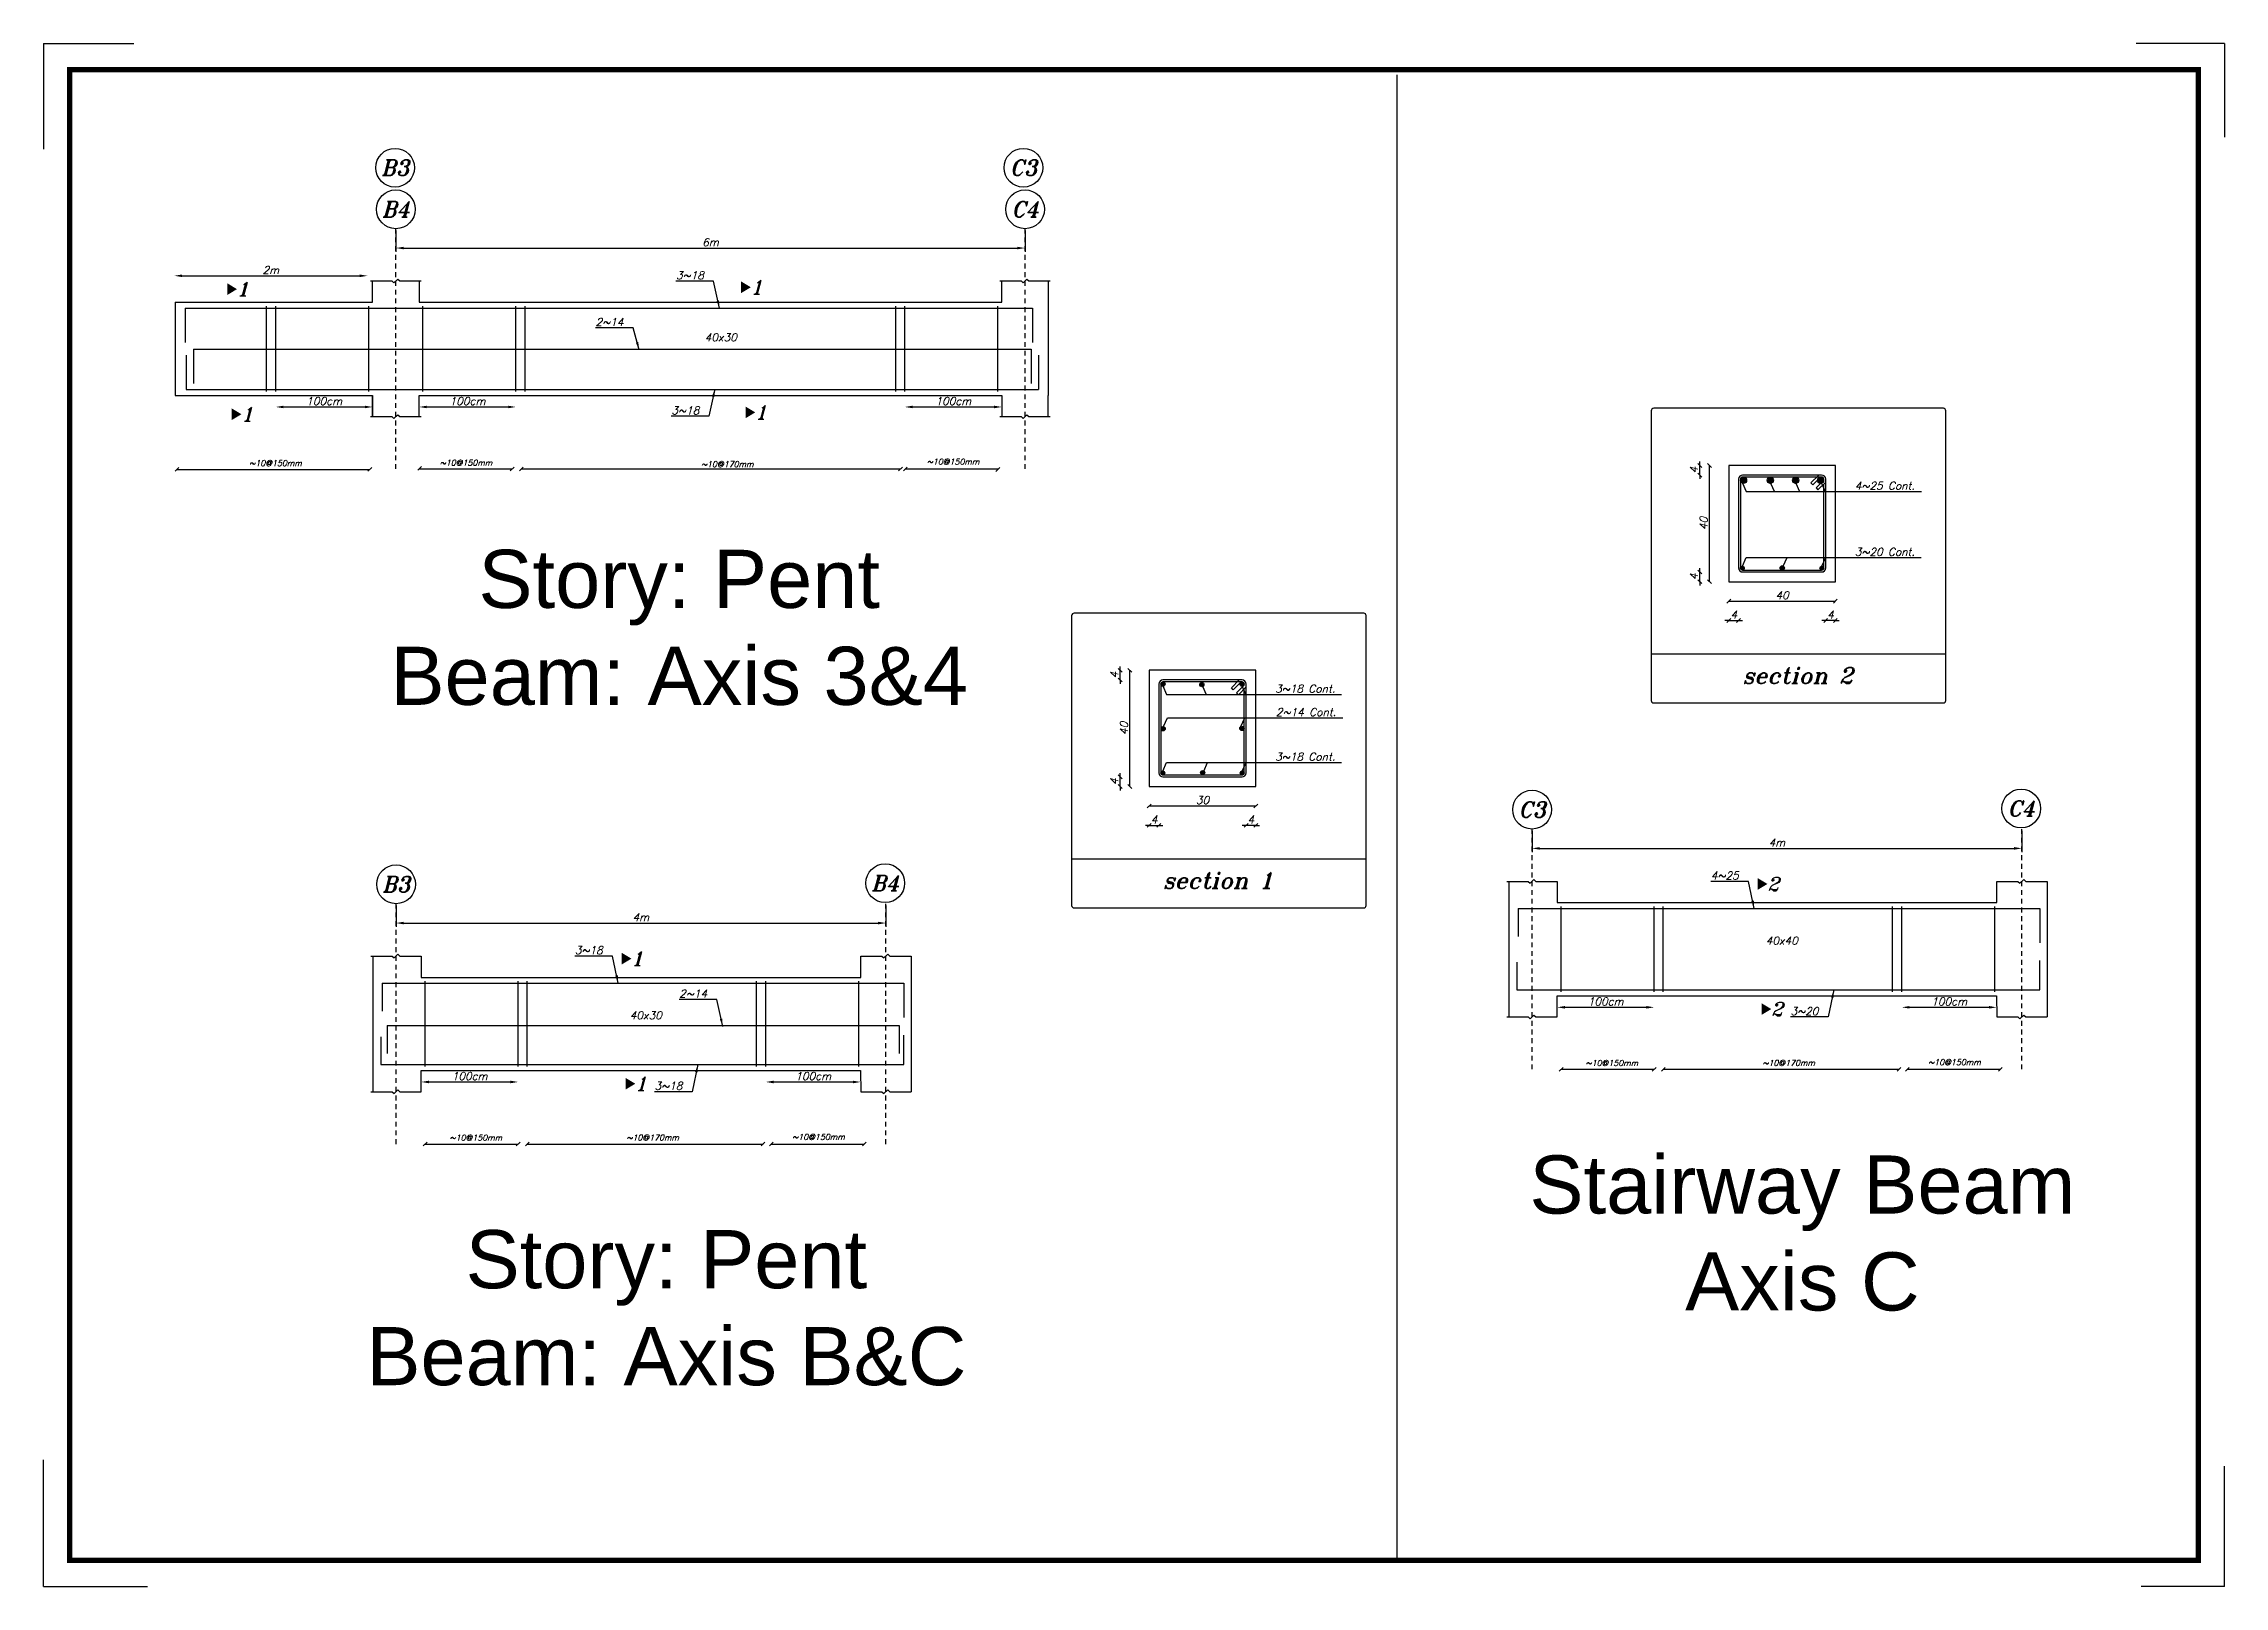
# Model space of a CAD drawing. Header units: inches. Extents: x -1152 to 1352, y 183 to 608.
# Drawn here: x 722.2 to 778.5, y 283.4 to 323.2 of the extents above; entities that cross this region are included whole.
import ezdxf
from ezdxf.enums import TextEntityAlignment as Align

# ---------------------------------------------------------------- set-up
doc = ezdxf.new("R2010")
doc.units = ezdxf.units.IN
doc.header["$MEASUREMENT"] = 0
doc.linetypes.add('HIDDEN2', pattern=[0.1875, 0.125, -0.0625])
doc.layers.add('Layer4', color=252, linetype='Continuous', lineweight=25)
doc.layers.add('SAZE_DRAWINGS', color=7, linetype='Continuous')
doc.styles.add('SAZE_STYLE', font='romancp.shx', dxfattribs={"oblique": 15})
doc.styles.add('SAZE_STYLE1', font='romant.shx', dxfattribs={"oblique": 15})
doc.styles.get("Standard").update_dxf_attribs({"font": 'arial.ttf'})
doc.dimstyles.new('SAZE_DIM_STYLE', dxfattribs={"dimtxt": 0.2, "dimasz": 0.2, "dimexe": 0.1, "dimexo": 0.05, "dimgap": 0.05, "dimtad": 0, "dimzin": 0, "dimdsep": 46, "dimtxsty": 'SAZE_STYLE', "dimcen": 0.09, "dimclrd": 2, "dimclre": 2, "dimclrt": 3, "dimadec": 0, "dimazin": 0, "dimtfac": 1, "dimtdec": 4, "dimtix": 1, "dimtmove": 1, "dimatfit": 3, "dimfxl": 1, "dimtolj": 1, "dimtzin": 0, "dimarcsym": 0})

msp = doc.modelspace()

# ---------------------------------------------------------------- texts
at = {"color": 6, "char_height": 1.5, "attachment_point": 1}
for s, insert in [('\\pxqc;Story: Pent\\PBeam: Axis 3&4', (710.105, 310.16474)), ('\\pxqc;Stairway Beam\\PAxis C', (739.09426, 294.53937)), ('\\pxqc;Story: Pent\\PBeam: Axis B&C', (709.7737, 292.61265))]:
    msp.add_mtext_dynamic_manual_height_columns(s, width=57.0507531, gutter_width=36.72032, heights=[0], dxfattribs=dict(at, insert=insert))
at = {"layer": 'SAZE_DRAWINGS', "color": 3, "style": 'SAZE_STYLE1', "oblique": 15}
for s, p in [('B3', (731.29771, 320.02246)), ('C3', (747.51444, 320.02246)), ('B4', (731.31719, 318.94995)), ('C4', (747.55719, 318.94995)), ('C3', (760.64289, 303.46123)), ('C4', (773.26779, 303.49078)), ('B3', (731.32233, 301.53451)), ('B4', (743.94723, 301.56406))]:
    msp.add_text(s, height=0.4, dxfattribs=at).set_placement(p, align=Align.MIDDLE_CENTER)
at = {"layer": 'SAZE_DRAWINGS', "color": 2, "style": 'SAZE_STYLE1', "oblique": 15}
for s, p in [('1', (727.21735, 316.8901)), ('1', (740.47915, 316.93782)), ('1', (727.3321, 313.66275)), ('1', (740.59391, 313.71046)), ('2', (766.71843, 301.54349)), ('1', (737.39787, 299.61677)), ('2', (766.8168, 298.31613)), ('1', (737.49624, 296.38942))]:
    msp.add_text(s, height=0.35, dxfattribs=at).set_placement(p, align=Align.MIDDLE_LEFT)
for s, height, p in [('40x30', 0.2, (739.70332, 315.64484)), ('section 2', 0.411787, (767.49896, 306.9182)), ('section 1', 0.411787, (752.53914, 301.63218)), ('40x40', 0.2, (767.08845, 300.08083)), ('40x30', 0.2, (737.76789, 298.15411))]:
    msp.add_text(s, height=height, dxfattribs=at).set_placement(p, align=Align.MIDDLE_CENTER)
at = {"layer": 'SAZE_DRAWINGS', "color": 3, "style": 'SAZE_STYLE', "oblique": 15}
for s, p in [('~10@150mm', (728.21361, 312.32618)), ('~10@150mm', (733.12864, 312.33558)), ('~10@170mm', (739.87268, 312.29995)), ('~10@150mm', (745.70016, 312.36368)), ('~10@150mm', (762.70449, 296.8501)), ('~10@170mm', (767.26724, 296.85119)), ('~10@150mm', (771.54664, 296.86919)), ('~10@150mm', (733.38393, 294.92339)), ('~10@170mm', (737.94668, 294.92447)), ('~10@150mm', (742.22608, 294.94247))]:
    msp.add_text(s, height=0.15, dxfattribs=at).set_placement(p, align=Align.CENTER)
at = {"layer": 'SAZE_DRAWINGS', "color": 3, "char_height": 0.2, "style": 'SAZE_STYLE'}
for s, insert, attachment_point in [('\\A1;3~18', (739.26855, 317.14708), 9), ('\\A1;2~14', (737.1943, 315.94081), 9), ('\\A1;3~18', (739.14892, 313.65934), 9), ('\\A1;4~25 Cont.', (768.97211, 311.71746), 7), ('\\A1;3~20 Cont.', (768.97211, 310.01222), 7), ('\\A1;3~18 Cont.', (754.0123, 306.4812), 7), ('\\A1;2~14 Cont.', (754.03322, 305.87684), 7), ('\\A1;3~18 Cont.', (754.0123, 304.7262), 7), ('\\A1;4~25', (765.97759, 301.66124), 9), ('\\A1;3~18', (736.65703, 299.73452), 9), ('\\A1;2~14', (739.35283, 298.61583), 9), ('\\A1;3~20', (768.03431, 298.16124), 9), ('\\A1;3~18', (738.71375, 296.23452), 9)]:
    msp.add_mtext(s, dxfattribs=dict(at, insert=insert, attachment_point=attachment_point))

# ---------------------------------------------------------------- blocks, each defined once
blk = doc.blocks.new('*D360')
at = {"layer": 'DEFPOINTS', "color": 0, "transparency": 16777216}
for p in [(731.317, 318.45), (747.557, 318.45), (747.557, 317.95)]:
    blk.add_point(p, dxfattribs=at)
at = {"layer": 'SAZE_DRAWINGS', "color": 2, "lineweight": -2, "transparency": 16777216}
for p, q in [((731.317, 318.4), (731.317, 317.85)), ((747.557, 318.4), (747.557, 317.85)), ((731.517, 317.95), (747.357, 317.95))]:
    blk.add_line(p, q, dxfattribs=at)
at = {"layer": 'SAZE_DRAWINGS', "color": 2, "transparency": 16777216}
for points in [[(731.517, 317.983), (731.517, 317.917), (731.317, 317.95)], [(747.357, 317.983), (747.357, 317.917), (747.557, 317.95)]]:
    blk.add_solid(points, dxfattribs=at)
at = {"layer": 'SAZE_DRAWINGS', "color": 3, "transparency": 16777216, "insert": (739.437, 318.1), "char_height": 0.2, "attachment_point": 5, "style": 'SAZE_STYLE'}
blk.add_mtext('\\A1;6m', dxfattribs=at)
blk = doc.blocks.new('*D361')
at = {"layer": 'DEFPOINTS', "color": 0, "transparency": 16777216}
for p in [(731.917, 313.85), (734.417, 313.85), (734.417, 313.85)]:
    blk.add_point(p, dxfattribs=at)
at = {"layer": 'SAZE_DRAWINGS', "color": 2, "lineweight": -2, "transparency": 16777216}
blk.add_line((732.117, 313.85), (734.217, 313.85), dxfattribs=at)
at = {"layer": 'SAZE_DRAWINGS', "color": 2, "transparency": 16777216}
for points in [[(732.117, 313.883), (732.117, 313.817), (731.917, 313.85)], [(734.217, 313.883), (734.217, 313.817), (734.417, 313.85)]]:
    blk.add_solid(points, dxfattribs=at)
at = {"layer": 'SAZE_DRAWINGS', "color": 3, "transparency": 16777216, "insert": (733.167, 314), "char_height": 0.2, "attachment_point": 5, "style": 'SAZE_STYLE'}
blk.add_mtext('\\A1;100cm', dxfattribs=at)
blk = doc.blocks.new('*D362')
at = {"layer": 'DEFPOINTS', "color": 0, "transparency": 16777216}
for p in [(744.457, 313.85), (746.957, 313.85), (746.957, 313.85)]:
    blk.add_point(p, dxfattribs=at)
at = {"layer": 'SAZE_DRAWINGS', "color": 2, "lineweight": -2, "transparency": 16777216}
blk.add_line((744.657, 313.85), (746.757, 313.85), dxfattribs=at)
at = {"layer": 'SAZE_DRAWINGS', "color": 2, "transparency": 16777216}
for points in [[(744.657, 313.883), (744.657, 313.817), (744.457, 313.85)], [(746.757, 313.883), (746.757, 313.817), (746.957, 313.85)]]:
    blk.add_solid(points, dxfattribs=at)
at = {"layer": 'SAZE_DRAWINGS', "color": 3, "transparency": 16777216, "insert": (745.707, 314), "char_height": 0.2, "attachment_point": 5, "style": 'SAZE_STYLE'}
blk.add_mtext('\\A1;100cm', dxfattribs=at)
blk = doc.blocks.new('*D363')
at = {"layer": 'DEFPOINTS', "color": 0, "transparency": 16777216}
for p in [(728.217, 313.85), (730.717, 313.85), (730.717, 313.85)]:
    blk.add_point(p, dxfattribs=at)
at = {"layer": 'SAZE_DRAWINGS', "color": 2, "lineweight": -2, "transparency": 16777216}
blk.add_line((728.417, 313.85), (730.517, 313.85), dxfattribs=at)
at = {"layer": 'SAZE_DRAWINGS', "color": 2, "transparency": 16777216}
for points in [[(728.417, 313.883), (728.417, 313.817), (728.217, 313.85)], [(730.517, 313.883), (730.517, 313.817), (730.717, 313.85)]]:
    blk.add_solid(points, dxfattribs=at)
at = {"layer": 'SAZE_DRAWINGS', "color": 3, "transparency": 16777216, "insert": (729.467, 314), "char_height": 0.2, "attachment_point": 5, "style": 'SAZE_STYLE'}
blk.add_mtext('\\A1;100cm', dxfattribs=at)
blk = doc.blocks.new('SAZE-CIR-COL')
at = {"layer": 'SAZE_DRAWINGS'}
h = blk.add_hatch(color=0, dxfattribs=at)
h.dxf.hatch_style = 1
h.paths.add_polyline_path([(0.5, 0, 1), (-0.5, 0, 1)])
at = {"layer": 'SAZE_DRAWINGS', "color": 0}
blk.add_circle((0, 0), 0.5, dxfattribs=at)
blk = doc.blocks.new('_Oblique')
at = {"color": 0, "linetype": 'ByBlock', "lineweight": -2}
blk.add_line((-0.5, -0.5), (0.5, 0.5), dxfattribs=at)
blk = doc.blocks.new('*D354')
at = {"layer": 'DEFPOINTS', "color": 0, "transparency": 16777216}
for p in [(750.762, 303.056), (751.012, 303.056), (751.012, 303.056)]:
    blk.add_point(p, dxfattribs=at)
at = {"layer": 'SAZE_DRAWINGS', "color": 2, "lineweight": -2, "transparency": 16777216}
for p, q in [((750.762, 303.056), (750.662, 303.056)), ((750.762, 303.056), (751.012, 303.056)), ((751.012, 303.056), (751.112, 303.056))]:
    blk.add_line(p, q, dxfattribs=at)
at = {"layer": 'SAZE_DRAWINGS', "color": 2, "lineweight": -2, "transparency": 16777216, "xscale": 0.1, "yscale": 0.1, "zscale": 0.1}
blk.add_blockref('_Oblique', (750.762, 303.056), dxfattribs=at)
at = {"layer": 'SAZE_DRAWINGS', "color": 2, "lineweight": -2, "transparency": 16777216, "xscale": 0.1, "yscale": 0.1, "zscale": 0.1, "rotation": 180}
blk.add_blockref('_Oblique', (751.012, 303.056), dxfattribs=at)
at = {"layer": 'SAZE_DRAWINGS', "color": 3, "transparency": 16777216, "insert": (750.887, 303.206), "char_height": 0.2, "attachment_point": 5, "style": 'SAZE_STYLE'}
blk.add_mtext('\\A1;4', dxfattribs=at)
blk = doc.blocks.new('*D355')
at = {"layer": 'DEFPOINTS', "color": 0, "transparency": 16777216}
for p in [(750.762, 303.556), (753.512, 303.556), (753.512, 303.556)]:
    blk.add_point(p, dxfattribs=at)
at = {"layer": 'SAZE_DRAWINGS', "color": 2, "lineweight": -2, "transparency": 16777216}
blk.add_line((750.762, 303.556), (753.512, 303.556), dxfattribs=at)
at = {"layer": 'SAZE_DRAWINGS', "color": 2, "lineweight": -2, "transparency": 16777216, "xscale": 0.1, "yscale": 0.1, "zscale": 0.1, "rotation": 180}
blk.add_blockref('_Oblique', (750.762, 303.556), dxfattribs=at)
at = {"layer": 'SAZE_DRAWINGS', "color": 2, "lineweight": -2, "transparency": 16777216, "xscale": 0.1, "yscale": 0.1, "zscale": 0.1}
blk.add_blockref('_Oblique', (753.512, 303.556), dxfattribs=at)
at = {"layer": 'SAZE_DRAWINGS', "color": 3, "transparency": 16777216, "insert": (752.137, 303.706), "char_height": 0.2, "attachment_point": 5, "style": 'SAZE_STYLE'}
blk.add_mtext('\\A1;30', dxfattribs=at)
blk = doc.blocks.new('*D356')
at = {"layer": 'DEFPOINTS', "color": 0, "transparency": 16777216}
for p in [(753.262, 303.056), (753.262, 303.056), (753.512, 303.056)]:
    blk.add_point(p, dxfattribs=at)
at = {"layer": 'SAZE_DRAWINGS', "color": 2, "lineweight": -2, "transparency": 16777216}
for p, q in [((753.262, 303.056), (753.162, 303.056)), ((753.512, 303.056), (753.262, 303.056)), ((753.512, 303.056), (753.612, 303.056))]:
    blk.add_line(p, q, dxfattribs=at)
at = {"layer": 'SAZE_DRAWINGS', "color": 2, "lineweight": -2, "transparency": 16777216, "xscale": 0.1, "yscale": 0.1, "zscale": 0.1}
blk.add_blockref('_Oblique', (753.262, 303.056), dxfattribs=at)
at = {"layer": 'SAZE_DRAWINGS', "color": 2, "lineweight": -2, "transparency": 16777216, "xscale": 0.1, "yscale": 0.1, "zscale": 0.1, "rotation": 180}
blk.add_blockref('_Oblique', (753.512, 303.056), dxfattribs=at)
at = {"layer": 'SAZE_DRAWINGS', "color": 3, "transparency": 16777216, "insert": (753.387, 303.206), "char_height": 0.2, "attachment_point": 5, "style": 'SAZE_STYLE'}
blk.add_mtext('\\A1;4', dxfattribs=at)
blk = doc.blocks.new('*D357')
at = {"layer": 'DEFPOINTS', "color": 0, "transparency": 16777216}
for p in [(750.012, 304.306), (750.012, 304.306), (750.012, 304.056)]:
    blk.add_point(p, dxfattribs=at)
at = {"layer": 'SAZE_DRAWINGS', "color": 2, "lineweight": -2, "transparency": 16777216}
for p, q in [((750.012, 304.306), (750.012, 304.406)), ((750.012, 304.056), (750.012, 304.306)), ((750.012, 304.056), (750.012, 303.956))]:
    blk.add_line(p, q, dxfattribs=at)
at = {"layer": 'SAZE_DRAWINGS', "color": 2, "lineweight": -2, "transparency": 16777216, "xscale": 0.1, "yscale": 0.1, "zscale": 0.1}
for p, rotation in [((750.012, 304.306), 270), ((750.012, 304.056), 90)]:
    blk.add_blockref('_Oblique', p, dxfattribs=dict(at, rotation=rotation))
at = {"layer": 'SAZE_DRAWINGS', "color": 3, "transparency": 16777216, "insert": (749.862, 304.181), "char_height": 0.2, "attachment_point": 5, "rotation": 90, "style": 'SAZE_STYLE'}
blk.add_mtext('\\A1;4', dxfattribs=at)
blk = doc.blocks.new('*D358')
at = {"layer": 'DEFPOINTS', "color": 0, "transparency": 16777216}
for p in [(750.262, 307.056), (750.262, 307.056), (750.262, 304.056)]:
    blk.add_point(p, dxfattribs=at)
at = {"layer": 'SAZE_DRAWINGS', "color": 2, "lineweight": -2, "transparency": 16777216}
blk.add_line((750.262, 304.056), (750.262, 307.056), dxfattribs=at)
at = {"layer": 'SAZE_DRAWINGS', "color": 2, "lineweight": -2, "transparency": 16777216, "xscale": 0.1, "yscale": 0.1, "zscale": 0.1}
for p, rotation in [((750.262, 307.056), 90), ((750.262, 304.056), 270)]:
    blk.add_blockref('_Oblique', p, dxfattribs=dict(at, rotation=rotation))
at = {"layer": 'SAZE_DRAWINGS', "color": 3, "transparency": 16777216, "insert": (750.112, 305.556), "char_height": 0.2, "attachment_point": 5, "rotation": 90, "style": 'SAZE_STYLE'}
blk.add_mtext('\\A1;40', dxfattribs=at)
blk = doc.blocks.new('*D359')
at = {"layer": 'DEFPOINTS', "color": 0, "transparency": 16777216}
for p in [(750.012, 307.056), (750.012, 307.056), (750.012, 306.806)]:
    blk.add_point(p, dxfattribs=at)
at = {"layer": 'SAZE_DRAWINGS', "color": 2, "lineweight": -2, "transparency": 16777216}
for p, q in [((750.012, 307.056), (750.012, 307.156)), ((750.012, 306.806), (750.012, 307.056)), ((750.012, 306.806), (750.012, 306.706))]:
    blk.add_line(p, q, dxfattribs=at)
at = {"layer": 'SAZE_DRAWINGS', "color": 2, "lineweight": -2, "transparency": 16777216, "xscale": 0.1, "yscale": 0.1, "zscale": 0.1}
for p, rotation in [((750.012, 307.056), 270), ((750.012, 306.806), 90)]:
    blk.add_blockref('_Oblique', p, dxfattribs=dict(at, rotation=rotation))
at = {"layer": 'SAZE_DRAWINGS', "color": 3, "transparency": 16777216, "insert": (749.862, 306.931), "char_height": 0.2, "attachment_point": 5, "rotation": 90, "style": 'SAZE_STYLE'}
blk.add_mtext('\\A1;4', dxfattribs=at)
blk = doc.blocks.new('*D364')
at = {"layer": 'DEFPOINTS', "color": 0, "transparency": 16777216}
for p in [(725.601, 317.234), (730.586, 317.234), (730.586, 317.234)]:
    blk.add_point(p, dxfattribs=at)
at = {"layer": 'SAZE_DRAWINGS', "color": 2, "lineweight": -2, "transparency": 16777216}
blk.add_line((725.801, 317.234), (730.386, 317.234), dxfattribs=at)
at = {"layer": 'SAZE_DRAWINGS', "color": 2, "transparency": 16777216}
for points in [[(725.801, 317.268), (725.801, 317.201), (725.601, 317.234)], [(730.386, 317.268), (730.386, 317.201), (730.586, 317.234)]]:
    blk.add_solid(points, dxfattribs=at)
at = {"layer": 'SAZE_DRAWINGS', "color": 3, "transparency": 16777216, "insert": (728.094, 317.384), "char_height": 0.2, "attachment_point": 5, "style": 'SAZE_STYLE'}
blk.add_mtext('\\A1;2m', dxfattribs=at)
blk = doc.blocks.new('*D366')
at = {"layer": 'DEFPOINTS', "color": 0, "transparency": 16777216}
for p in [(731.322, 301.035), (743.965, 301.035), (743.965, 300.535)]:
    blk.add_point(p, dxfattribs=at)
at = {"layer": 'SAZE_DRAWINGS', "color": 2, "lineweight": -2, "transparency": 16777216}
for p, q in [((731.322, 300.985), (731.322, 300.435)), ((743.965, 300.985), (743.965, 300.435)), ((731.522, 300.535), (743.765, 300.535))]:
    blk.add_line(p, q, dxfattribs=at)
at = {"layer": 'SAZE_DRAWINGS', "color": 2, "transparency": 16777216}
for points in [[(731.522, 300.568), (731.522, 300.501), (731.322, 300.535)], [(743.765, 300.568), (743.765, 300.501), (743.965, 300.535)]]:
    blk.add_solid(points, dxfattribs=at)
at = {"layer": 'SAZE_DRAWINGS', "color": 3, "transparency": 16777216, "insert": (737.643, 300.685), "char_height": 0.2, "attachment_point": 5, "style": 'SAZE_STYLE'}
blk.add_mtext('\\A1;4m', dxfattribs=at)
blk = doc.blocks.new('*D367')
at = {"layer": 'DEFPOINTS', "color": 0, "transparency": 16777216}
for p in [(731.972, 296.435), (734.472, 296.435), (734.472, 296.435)]:
    blk.add_point(p, dxfattribs=at)
at = {"layer": 'SAZE_DRAWINGS', "color": 2, "lineweight": -2, "transparency": 16777216}
blk.add_line((732.172, 296.435), (734.272, 296.435), dxfattribs=at)
at = {"layer": 'SAZE_DRAWINGS', "color": 2, "transparency": 16777216}
for points in [[(732.172, 296.468), (732.172, 296.401), (731.972, 296.435)], [(734.272, 296.468), (734.272, 296.401), (734.472, 296.435)]]:
    blk.add_solid(points, dxfattribs=at)
at = {"layer": 'SAZE_DRAWINGS', "color": 3, "transparency": 16777216, "insert": (733.222, 296.585), "char_height": 0.2, "attachment_point": 5, "style": 'SAZE_STYLE'}
blk.add_mtext('\\A1;100cm', dxfattribs=at)
blk = doc.blocks.new('*D368')
at = {"layer": 'DEFPOINTS', "color": 0, "transparency": 16777216}
for p in [(740.865, 296.435), (743.314, 296.435), (743.314, 296.435)]:
    blk.add_point(p, dxfattribs=at)
at = {"layer": 'SAZE_DRAWINGS', "color": 2, "lineweight": -2, "transparency": 16777216}
blk.add_line((741.065, 296.435), (743.114, 296.435), dxfattribs=at)
at = {"layer": 'SAZE_DRAWINGS', "color": 2, "transparency": 16777216}
for points in [[(741.065, 296.468), (741.065, 296.401), (740.865, 296.435)], [(743.114, 296.468), (743.114, 296.401), (743.314, 296.435)]]:
    blk.add_solid(points, dxfattribs=at)
at = {"layer": 'SAZE_DRAWINGS', "color": 3, "transparency": 16777216, "insert": (742.09, 296.585), "char_height": 0.2, "attachment_point": 5, "style": 'SAZE_STYLE'}
blk.add_mtext('\\A1;100cm', dxfattribs=at)
blk = doc.blocks.new('*D369')
at = {"layer": 'DEFPOINTS', "color": 0, "transparency": 16777216}
for p in [(760.643, 302.961), (773.285, 302.961), (773.285, 302.461)]:
    blk.add_point(p, dxfattribs=at)
at = {"layer": 'SAZE_DRAWINGS', "color": 2, "lineweight": -2, "transparency": 16777216}
for p, q in [((760.643, 302.911), (760.643, 302.361)), ((773.285, 302.911), (773.285, 302.361)), ((760.843, 302.461), (773.085, 302.461))]:
    blk.add_line(p, q, dxfattribs=at)
at = {"layer": 'SAZE_DRAWINGS', "color": 2, "transparency": 16777216}
for points in [[(760.843, 302.495), (760.843, 302.428), (760.643, 302.461)], [(773.085, 302.495), (773.085, 302.428), (773.285, 302.461)]]:
    blk.add_solid(points, dxfattribs=at)
at = {"layer": 'SAZE_DRAWINGS', "color": 3, "transparency": 16777216, "insert": (766.964, 302.611), "char_height": 0.2, "attachment_point": 5, "style": 'SAZE_STYLE'}
blk.add_mtext('\\A1;4m', dxfattribs=at)
blk = doc.blocks.new('*D370')
at = {"layer": 'DEFPOINTS', "color": 0, "transparency": 16777216}
for p in [(761.293, 298.361), (763.793, 298.361), (763.793, 298.361)]:
    blk.add_point(p, dxfattribs=at)
at = {"layer": 'SAZE_DRAWINGS', "color": 2, "lineweight": -2, "transparency": 16777216}
blk.add_line((761.493, 298.361), (763.593, 298.361), dxfattribs=at)
at = {"layer": 'SAZE_DRAWINGS', "color": 2, "transparency": 16777216}
for points in [[(761.493, 298.395), (761.493, 298.328), (761.293, 298.361)], [(763.593, 298.395), (763.593, 298.328), (763.793, 298.361)]]:
    blk.add_solid(points, dxfattribs=at)
at = {"layer": 'SAZE_DRAWINGS', "color": 3, "transparency": 16777216, "insert": (762.543, 298.511), "char_height": 0.2, "attachment_point": 5, "style": 'SAZE_STYLE'}
blk.add_mtext('\\A1;100cm', dxfattribs=at)
blk = doc.blocks.new('*D371')
at = {"layer": 'DEFPOINTS', "color": 0, "transparency": 16777216}
for p in [(770.185, 298.361), (772.635, 298.361), (772.635, 298.361)]:
    blk.add_point(p, dxfattribs=at)
at = {"layer": 'SAZE_DRAWINGS', "color": 2, "lineweight": -2, "transparency": 16777216}
blk.add_line((770.385, 298.361), (772.435, 298.361), dxfattribs=at)
at = {"layer": 'SAZE_DRAWINGS', "color": 2, "transparency": 16777216}
for points in [[(770.385, 298.395), (770.385, 298.328), (770.185, 298.361)], [(772.435, 298.395), (772.435, 298.328), (772.635, 298.361)]]:
    blk.add_solid(points, dxfattribs=at)
at = {"layer": 'SAZE_DRAWINGS', "color": 3, "transparency": 16777216, "insert": (771.41, 298.511), "char_height": 0.2, "attachment_point": 5, "style": 'SAZE_STYLE'}
blk.add_mtext('\\A1;100cm', dxfattribs=at)
blk = doc.blocks.new('*D372')
at = {"layer": 'DEFPOINTS', "color": 0, "transparency": 16777216}
for p in [(765.722, 308.342), (765.972, 308.342), (765.972, 308.342)]:
    blk.add_point(p, dxfattribs=at)
at = {"layer": 'SAZE_DRAWINGS', "color": 2, "lineweight": -2, "transparency": 16777216}
for p, q in [((765.722, 308.342), (765.622, 308.342)), ((765.722, 308.342), (765.972, 308.342)), ((765.972, 308.342), (766.072, 308.342))]:
    blk.add_line(p, q, dxfattribs=at)
at = {"layer": 'SAZE_DRAWINGS', "color": 2, "lineweight": -2, "transparency": 16777216, "xscale": 0.1, "yscale": 0.1, "zscale": 0.1}
blk.add_blockref('_Oblique', (765.722, 308.342), dxfattribs=at)
at = {"layer": 'SAZE_DRAWINGS', "color": 2, "lineweight": -2, "transparency": 16777216, "xscale": 0.1, "yscale": 0.1, "zscale": 0.1, "rotation": 180}
blk.add_blockref('_Oblique', (765.972, 308.342), dxfattribs=at)
at = {"layer": 'SAZE_DRAWINGS', "color": 3, "transparency": 16777216, "insert": (765.847, 308.492), "char_height": 0.2, "attachment_point": 5, "style": 'SAZE_STYLE'}
blk.add_mtext('\\A1;4', dxfattribs=at)
blk = doc.blocks.new('*D373')
at = {"layer": 'DEFPOINTS', "color": 0, "transparency": 16777216}
for p in [(765.722, 308.842), (768.472, 308.842), (768.472, 308.842)]:
    blk.add_point(p, dxfattribs=at)
at = {"layer": 'SAZE_DRAWINGS', "color": 2, "lineweight": -2, "transparency": 16777216}
blk.add_line((765.722, 308.842), (768.472, 308.842), dxfattribs=at)
at = {"layer": 'SAZE_DRAWINGS', "color": 2, "lineweight": -2, "transparency": 16777216, "xscale": 0.1, "yscale": 0.1, "zscale": 0.1, "rotation": 180}
blk.add_blockref('_Oblique', (765.722, 308.842), dxfattribs=at)
at = {"layer": 'SAZE_DRAWINGS', "color": 2, "lineweight": -2, "transparency": 16777216, "xscale": 0.1, "yscale": 0.1, "zscale": 0.1}
blk.add_blockref('_Oblique', (768.472, 308.842), dxfattribs=at)
at = {"layer": 'SAZE_DRAWINGS', "color": 3, "transparency": 16777216, "insert": (767.097, 308.992), "char_height": 0.2, "attachment_point": 5, "style": 'SAZE_STYLE'}
blk.add_mtext('\\A1;40', dxfattribs=at)
blk = doc.blocks.new('*D374')
at = {"layer": 'DEFPOINTS', "color": 0, "transparency": 16777216}
for p in [(768.222, 308.342), (768.222, 308.342), (768.472, 308.342)]:
    blk.add_point(p, dxfattribs=at)
at = {"layer": 'SAZE_DRAWINGS', "color": 2, "lineweight": -2, "transparency": 16777216}
for p, q in [((768.222, 308.342), (768.122, 308.342)), ((768.472, 308.342), (768.222, 308.342)), ((768.472, 308.342), (768.572, 308.342))]:
    blk.add_line(p, q, dxfattribs=at)
at = {"layer": 'SAZE_DRAWINGS', "color": 2, "lineweight": -2, "transparency": 16777216, "xscale": 0.1, "yscale": 0.1, "zscale": 0.1}
blk.add_blockref('_Oblique', (768.222, 308.342), dxfattribs=at)
at = {"layer": 'SAZE_DRAWINGS', "color": 2, "lineweight": -2, "transparency": 16777216, "xscale": 0.1, "yscale": 0.1, "zscale": 0.1, "rotation": 180}
blk.add_blockref('_Oblique', (768.472, 308.342), dxfattribs=at)
at = {"layer": 'SAZE_DRAWINGS', "color": 3, "transparency": 16777216, "insert": (768.347, 308.492), "char_height": 0.2, "attachment_point": 5, "style": 'SAZE_STYLE'}
blk.add_mtext('\\A1;4', dxfattribs=at)
blk = doc.blocks.new('*D375')
at = {"layer": 'DEFPOINTS', "color": 0, "transparency": 16777216}
for p in [(764.972, 309.592), (764.972, 309.592), (764.972, 309.342)]:
    blk.add_point(p, dxfattribs=at)
at = {"layer": 'SAZE_DRAWINGS', "color": 2, "lineweight": -2, "transparency": 16777216}
for p, q in [((764.972, 309.592), (764.972, 309.692)), ((764.972, 309.342), (764.972, 309.592)), ((764.972, 309.342), (764.972, 309.242))]:
    blk.add_line(p, q, dxfattribs=at)
at = {"layer": 'SAZE_DRAWINGS', "color": 2, "lineweight": -2, "transparency": 16777216, "xscale": 0.1, "yscale": 0.1, "zscale": 0.1}
for p, rotation in [((764.972, 309.592), 270), ((764.972, 309.342), 90)]:
    blk.add_blockref('_Oblique', p, dxfattribs=dict(at, rotation=rotation))
at = {"layer": 'SAZE_DRAWINGS', "color": 3, "transparency": 16777216, "insert": (764.822, 309.467), "char_height": 0.2, "attachment_point": 5, "rotation": 90, "style": 'SAZE_STYLE'}
blk.add_mtext('\\A1;4', dxfattribs=at)
blk = doc.blocks.new('*D376')
at = {"layer": 'DEFPOINTS', "color": 0, "transparency": 16777216}
for p in [(765.222, 312.342), (765.222, 312.342), (765.222, 309.342)]:
    blk.add_point(p, dxfattribs=at)
at = {"layer": 'SAZE_DRAWINGS', "color": 2, "lineweight": -2, "transparency": 16777216}
blk.add_line((765.222, 309.342), (765.222, 312.342), dxfattribs=at)
at = {"layer": 'SAZE_DRAWINGS', "color": 2, "lineweight": -2, "transparency": 16777216, "xscale": 0.1, "yscale": 0.1, "zscale": 0.1}
for p, rotation in [((765.222, 312.342), 90), ((765.222, 309.342), 270)]:
    blk.add_blockref('_Oblique', p, dxfattribs=dict(at, rotation=rotation))
at = {"layer": 'SAZE_DRAWINGS', "color": 3, "transparency": 16777216, "insert": (765.072, 310.842), "char_height": 0.2, "attachment_point": 5, "rotation": 90, "style": 'SAZE_STYLE'}
blk.add_mtext('\\A1;40', dxfattribs=at)
blk = doc.blocks.new('*D377')
at = {"layer": 'DEFPOINTS', "color": 0, "transparency": 16777216}
for p in [(764.972, 312.342), (764.972, 312.342), (764.972, 312.092)]:
    blk.add_point(p, dxfattribs=at)
at = {"layer": 'SAZE_DRAWINGS', "color": 2, "lineweight": -2, "transparency": 16777216}
for p, q in [((764.972, 312.342), (764.972, 312.442)), ((764.972, 312.092), (764.972, 312.342)), ((764.972, 312.092), (764.972, 311.992))]:
    blk.add_line(p, q, dxfattribs=at)
at = {"layer": 'SAZE_DRAWINGS', "color": 2, "lineweight": -2, "transparency": 16777216, "xscale": 0.1, "yscale": 0.1, "zscale": 0.1}
for p, rotation in [((764.972, 312.342), 270), ((764.972, 312.092), 90)]:
    blk.add_blockref('_Oblique', p, dxfattribs=dict(at, rotation=rotation))
at = {"layer": 'SAZE_DRAWINGS', "color": 3, "transparency": 16777216, "insert": (764.822, 312.217), "char_height": 0.2, "attachment_point": 5, "rotation": 90, "style": 'SAZE_STYLE'}
blk.add_mtext('\\A1;4', dxfattribs=at)
blk = doc.blocks.new('5050new')
h = blk.add_hatch(color=256)
h.dxf.hatch_style = 1
h.paths.add_polyline_path([(6309.307, 1826.545), (6308.807, 1826.545), (6308.807, 1826.045), (6309.307, 1826.045)])
for p, q in [((6309.057, 1826.545), (6309.057, 1826.863)), ((6308.807, 1826.295), (6308.489, 1826.295)), ((6309.057, 1826.045), (6309.057, 1825.727)), ((6309.307, 1826.295), (6309.625, 1826.295))]:
    blk.add_line(p, q)
blk.add_lwpolyline([(6308.807, 1826.545), (6309.307, 1826.545), (6309.307, 1826.045), (6308.807, 1826.045)], close=True)
blk = doc.blocks.new('axha')
at = {"xscale": 0.04818339340090472, "yscale": 0.9389606098873475, "zscale": 0.04818339340090472, "rotation": 90}
blk.add_blockref('5050new', (6418.607, 1847.788), dxfattribs=at)
at = {"xscale": 0.03937007874015748, "yscale": 0.03937007874015748, "zscale": 0.03937007874015748}
for p in [(6403.505, 1851.052), (6403.012, 1849.847), (6418.919, 1847.414)]:
    blk.add_blockref('5050new', p, dxfattribs=at)
for p in [(102.376, 27.576), (107.877, 27.576), (113.877, 27.576), (119.377, 27.576), (102.375, 22.576), (107.876, 22.576), (113.876, 22.576), (119.377, 22.576), (102.375, 17.576), (107.875, 17.576), (113.875, 17.576), (119.377, 17.576), (102.375, 13.576), (107.875, 13.576), (113.875, 13.576), (119.377, 13.576)]:
    blk.add_blockref('5050new', p)

# ---------------------------------------------------------------- dimensions: what is measured, and where the dimension line sits
at = {"layer": 'SAZE_DRAWINGS', "color": 2}
for base, p1, p2, text, override, picture, middle in [((747.55719, 317.94995), (731.31719, 318.44995), (747.55719, 318.44995), '6m', {"dimtxt": 0.2, "dimasz": 0.2, "dimgap": 0.05, "dimtad": 1, "dimdec": 1, "dimlfac": 50, "dimrnd": 1, "dimzin": 8, "dimclrd": 2, "dimclre": 2, "dimclrt": 3}, '*D360', (739.43719, 318.09995)), ((730.58647, 317.23418), (725.60098, 317.23418), (730.58647, 317.23418), '2m', {"dimtxt": 0.2, "dimasz": 0.2, "dimgap": 0.05, "dimtad": 1, "dimdec": 1, "dimlfac": 50, "dimrnd": 1, "dimzin": 8, "dimse1": 1, "dimse2": 1, "dimclrd": 2, "dimclre": 2, "dimclrt": 3}, '*D364', (728.09373, 317.38418)), ((730.71719, 313.84995), (728.21719, 313.84995), (730.71719, 313.84995), '100cm', {"dimtxt": 0.2, "dimasz": 0.2, "dimgap": 0.05, "dimtad": 1, "dimdec": 1, "dimlfac": 50, "dimrnd": 1, "dimzin": 8, "dimse1": 1, "dimse2": 1, "dimclrd": 2, "dimclre": 2, "dimclrt": 3}, '*D363', (729.46719, 313.99995)), ((734.41719, 313.84995), (731.91719, 313.84995), (734.41719, 313.84995), '100cm', {"dimtxt": 0.2, "dimasz": 0.2, "dimgap": 0.05, "dimtad": 1, "dimdec": 1, "dimlfac": 50, "dimrnd": 1, "dimzin": 8, "dimse1": 1, "dimse2": 1, "dimclrd": 2, "dimclre": 2, "dimclrt": 3}, '*D361', (733.16719, 313.99995)), ((746.95719, 313.84995), (744.45719, 313.84995), (746.95719, 313.84995), '100cm', {"dimtxt": 0.2, "dimasz": 0.2, "dimgap": 0.05, "dimtad": 1, "dimdec": 1, "dimlfac": 50, "dimrnd": 1, "dimzin": 8, "dimse1": 1, "dimse2": 1, "dimclrd": 2, "dimclre": 2, "dimclrt": 3}, '*D362', (745.70719, 313.99995)), ((768.47211, 308.84222), (765.72211, 308.84222), (768.47211, 308.84222), '40', {"dimtxt": 0.2, "dimasz": 0.1, "dimgap": 0.05, "dimtad": 1, "dimdec": 1, "dimlfac": 20, "dimrnd": 0.5, "dimzin": 8, "dimblk": 'Oblique', "dimse1": 1, "dimse2": 1, "dimclrd": 2, "dimclre": 2, "dimclrt": 3}, '*D373', (767.09711, 308.99222)), ((765.97211, 308.34222), (765.72211, 308.34222), (765.97211, 308.34222), '4', {"dimtxt": 0.2, "dimasz": 0.1, "dimgap": 0.05, "dimtad": 1, "dimdec": 1, "dimlfac": 20, "dimrnd": 5, "dimzin": 8, "dimblk": 'Oblique', "dimse1": 1, "dimse2": 1, "dimclrd": 2, "dimclre": 2, "dimclrt": 3}, '*D372', (765.84711, 308.49222)), ((768.22211, 308.34222), (768.47211, 308.34222), (768.22211, 308.34222), '4', {"dimtxt": 0.2, "dimasz": 0.1, "dimgap": 0.05, "dimtad": 1, "dimdec": 1, "dimlfac": 20, "dimrnd": 5, "dimzin": 8, "dimblk": 'Oblique', "dimse1": 1, "dimse2": 1, "dimclrd": 2, "dimclre": 2, "dimclrt": 3}, '*D374', (768.34711, 308.49222)), ((753.5123, 303.5562), (750.7623, 303.5562), (753.5123, 303.5562), '30', {"dimtxt": 0.2, "dimasz": 0.1, "dimgap": 0.05, "dimtad": 1, "dimdec": 1, "dimlfac": 20, "dimrnd": 0.5, "dimzin": 8, "dimblk": 'Oblique', "dimse1": 1, "dimse2": 1, "dimclrd": 2, "dimclre": 2, "dimclrt": 3}, '*D355', (752.1373, 303.7062)), ((751.0123, 303.0562), (750.7623, 303.0562), (751.0123, 303.0562), '4', {"dimtxt": 0.2, "dimasz": 0.1, "dimgap": 0.05, "dimtad": 1, "dimdec": 1, "dimlfac": 20, "dimrnd": 5, "dimzin": 8, "dimblk": 'Oblique', "dimse1": 1, "dimse2": 1, "dimclrd": 2, "dimclre": 2, "dimclrt": 3}, '*D354', (750.8873, 303.2062)), ((753.2623, 303.0562), (753.5123, 303.0562), (753.2623, 303.0562), '4', {"dimtxt": 0.2, "dimasz": 0.1, "dimgap": 0.05, "dimtad": 1, "dimdec": 1, "dimlfac": 20, "dimrnd": 5, "dimzin": 8, "dimblk": 'Oblique', "dimse1": 1, "dimse2": 1, "dimclrd": 2, "dimclre": 2, "dimclrt": 3}, '*D356', (753.3873, 303.2062)), ((773.28516, 302.46123), (760.64289, 302.96123), (773.28516, 302.96123), '4m', {"dimtxt": 0.2, "dimasz": 0.2, "dimgap": 0.05, "dimtad": 1, "dimdec": 1, "dimlfac": 50, "dimrnd": 1, "dimzin": 8, "dimclrd": 2, "dimclre": 2, "dimclrt": 3}, '*D369', (766.96403, 302.61123)), ((743.9646, 300.53451), (731.32233, 301.03451), (743.9646, 301.03451), '4m', {"dimtxt": 0.2, "dimasz": 0.2, "dimgap": 0.05, "dimtad": 1, "dimdec": 1, "dimlfac": 50, "dimrnd": 1, "dimzin": 8, "dimclrd": 2, "dimclre": 2, "dimclrt": 3}, '*D366', (737.64347, 300.68451)), ((763.79289, 298.36123), (761.29289, 298.36123), (763.79289, 298.36123), '100cm', {"dimtxt": 0.2, "dimasz": 0.2, "dimgap": 0.05, "dimtad": 1, "dimdec": 1, "dimlfac": 50, "dimrnd": 1, "dimzin": 8, "dimse1": 1, "dimse2": 1, "dimclrd": 2, "dimclre": 2, "dimclrt": 3}, '*D370', (762.54289, 298.51123)), ((772.63496, 298.36123), (770.18516, 298.36123), (772.63496, 298.36123), '100cm', {"dimtxt": 0.2, "dimasz": 0.2, "dimgap": 0.05, "dimtad": 1, "dimdec": 1, "dimlfac": 50, "dimrnd": 1, "dimzin": 8, "dimse1": 1, "dimse2": 1, "dimclrd": 2, "dimclre": 2, "dimclrt": 3}, '*D371', (771.41006, 298.51123)), ((734.47233, 296.43451), (731.97233, 296.43451), (734.47233, 296.43451), '100cm', {"dimtxt": 0.2, "dimasz": 0.2, "dimgap": 0.05, "dimtad": 1, "dimdec": 1, "dimlfac": 50, "dimrnd": 1, "dimzin": 8, "dimse1": 1, "dimse2": 1, "dimclrd": 2, "dimclre": 2, "dimclrt": 3}, '*D367', (733.22233, 296.58451)), ((743.3144, 296.43451), (740.8646, 296.43451), (743.3144, 296.43451), '100cm', {"dimtxt": 0.2, "dimasz": 0.2, "dimgap": 0.05, "dimtad": 1, "dimdec": 1, "dimlfac": 50, "dimrnd": 1, "dimzin": 8, "dimse1": 1, "dimse2": 1, "dimclrd": 2, "dimclre": 2, "dimclrt": 3}, '*D368', (742.0895, 296.58451))]:
    dim = msp.add_linear_dim(base=base, p1=p1, p2=p2, text=text, dimstyle='SAZE_DIM_STYLE', override=override, dxfattribs=at)
    dim.commit()
    dim.dimension.update_dxf_attribs({"geometry": picture, "text_midpoint": middle})
for base, p1, p2, text, override, picture, middle in [((764.97211, 312.34222), (764.97211, 312.09222), (764.97211, 312.34222), '4', {"dimtxt": 0.2, "dimasz": 0.1, "dimgap": 0.05, "dimtad": 1, "dimdec": 1, "dimlfac": 20, "dimrnd": 5, "dimzin": 8, "dimblk": 'Oblique', "dimse1": 1, "dimse2": 1, "dimclrd": 2, "dimclre": 2, "dimclrt": 3}, '*D377', (764.82211, 312.21722)), ((765.22211, 312.34222), (765.22211, 309.34222), (765.22211, 312.34222), '40', {"dimtxt": 0.2, "dimasz": 0.1, "dimgap": 0.05, "dimtad": 1, "dimdec": 1, "dimlfac": 20, "dimrnd": 0.5, "dimzin": 8, "dimblk": 'Oblique', "dimse1": 1, "dimse2": 1, "dimclrd": 2, "dimclre": 2, "dimclrt": 3}, '*D376', (765.07211, 310.84222)), ((764.97211, 309.59222), (764.97211, 309.34222), (764.97211, 309.59222), '4', {"dimtxt": 0.2, "dimasz": 0.1, "dimgap": 0.05, "dimtad": 1, "dimdec": 1, "dimlfac": 20, "dimrnd": 5, "dimzin": 8, "dimblk": 'Oblique', "dimse1": 1, "dimse2": 1, "dimclrd": 2, "dimclre": 2, "dimclrt": 3}, '*D375', (764.82211, 309.46722)), ((750.0123, 307.0562), (750.0123, 306.8062), (750.0123, 307.0562), '4', {"dimtxt": 0.2, "dimasz": 0.1, "dimgap": 0.05, "dimtad": 1, "dimdec": 1, "dimlfac": 20, "dimrnd": 5, "dimzin": 8, "dimblk": 'Oblique', "dimse1": 1, "dimse2": 1, "dimclrd": 2, "dimclre": 2, "dimclrt": 3}, '*D359', (749.8623, 306.9312)), ((750.2623, 307.0562), (750.2623, 304.0562), (750.2623, 307.0562), '40', {"dimtxt": 0.2, "dimasz": 0.1, "dimgap": 0.05, "dimtad": 1, "dimdec": 1, "dimlfac": 20, "dimrnd": 0.5, "dimzin": 8, "dimblk": 'Oblique', "dimse1": 1, "dimse2": 1, "dimclrd": 2, "dimclre": 2, "dimclrt": 3}, '*D358', (750.1123, 305.5562)), ((750.0123, 304.3062), (750.0123, 304.0562), (750.0123, 304.3062), '4', {"dimtxt": 0.2, "dimasz": 0.1, "dimgap": 0.05, "dimtad": 1, "dimdec": 1, "dimlfac": 20, "dimrnd": 5, "dimzin": 8, "dimblk": 'Oblique', "dimse1": 1, "dimse2": 1, "dimclrd": 2, "dimclre": 2, "dimclrt": 3}, '*D357', (749.8623, 304.1812))]:
    dim = msp.add_linear_dim(base=base, p1=p1, p2=p2, angle=90, text=text, dimstyle='SAZE_DIM_STYLE', override=override, dxfattribs=at)
    dim.commit()
    dim.dimension.update_dxf_attribs({"geometry": picture, "text_midpoint": middle})

# ---------------------------------------------------------------- linework, layer by layer
msp.add_line((757.15213, 322.42238), (757.15213, 284.1021))
at = {"color": 6}
for p, q in [((725.8779, 316.39995), (725.8779, 315.51552)), ((747.7465, 316.39995), (747.7465, 315.51552)), ((726.09661, 315.33733), (726.09661, 314.45289)), ((747.71933, 315.33733), (747.71933, 314.45289)), ((725.90612, 315.18439), (725.90612, 314.29995)), ((747.9018, 315.18439), (747.9018, 314.29995)), ((760.28638, 300.90905), (760.28638, 300.19102)), ((773.74526, 300.91123), (773.74526, 300.02679)), ((760.2471, 299.52926), (760.2471, 298.81123)), ((773.7502, 298.81123), (773.7502, 299.56809)), ((730.96582, 298.98233), (730.96582, 298.2643)), ((744.4247, 298.98451), (744.4247, 298.10008)), ((731.09033, 297.88939), (731.09033, 297.17136)), ((744.30402, 297.88939), (744.30402, 297.17136)), ((730.92654, 297.60254), (730.92654, 296.88451)), ((744.42964, 296.88451), (744.42964, 297.64137))]:
    msp.add_line(p, q, dxfattribs=at)
at = {"color": 3}
for p, q in [((773.93516, 301.61123), (773.93516, 298.11123)), ((744.6146, 299.68451), (744.6146, 296.18451))]:
    msp.add_line(p, q, dxfattribs=at)
at = {"layer": 'Layer4'}
for p, q in [((722.22607, 323.224), (722.22607, 320.50326)), ((722.22607, 323.224), (724.55876, 323.224)), ((778.51244, 323.224), (776.23685, 323.224)), ((778.51244, 323.224), (778.51244, 320.81347)), ((722.22607, 283.4215), (722.22607, 286.68833)), ((778.51244, 283.4215), (778.51244, 286.52266)), ((778.51244, 283.4215), (778.51244, 284.76166)), ((722.22607, 283.4215), (724.90642, 283.4215)), ((778.51244, 283.4215), (776.36165, 283.4215))]:
    msp.add_line(p, q, dxfattribs=at)
at = {"layer": 'Layer4', "const_width": 0.13402}
msp.add_lwpolyline([(722.89615, 322.55393), (777.84236, 322.55393), (777.84236, 284.09158), (722.89615, 284.09158)], close=True, dxfattribs=at)
at = {"layer": 'SAZE_DRAWINGS', "color": 8}
for p, q in [((763.71968, 307.48022), (771.32191, 307.48022)), ((748.75986, 302.1942), (756.36209, 302.1942))]:
    msp.add_line(p, q, dxfattribs=at)
at = {"layer": 'SAZE_DRAWINGS', "color": 2, "linetype": 'HIDDEN2'}
for points in [[(731.31719, 312.24995), (731.31719, 318.44995)], [(747.55719, 312.24995), (747.55719, 318.44995)], [(760.64289, 296.76123), (760.64289, 302.96123)], [(773.28516, 296.76123), (773.28516, 302.96123)], [(731.32233, 294.83451), (731.32233, 301.03451)], [(743.9646, 294.83451), (743.9646, 301.03451)]]:
    msp.add_lwpolyline(points, dxfattribs=at)
at = {"layer": 'SAZE_DRAWINGS', "color": 3, "linetype": 'Continuous'}
for points in [[(725.6216, 316.54995), (730.71719, 316.54995), (730.71719, 317.09995)], [(730.71719, 316.54995), (730.71719, 317.09995)], [(731.91719, 317.09995), (731.91719, 316.54995), (746.95719, 316.54995), (746.95719, 317.09995)], [(748.15719, 317.09995), (748.15719, 314.14995)], [(725.6216, 316.54995), (725.6216, 314.14995)], [(725.6216, 314.14995), (730.71719, 314.14995), (730.71719, 313.59995)], [(730.71719, 313.59995), (730.71719, 314.14995)], [(731.91719, 313.59995), (731.91719, 314.14995), (746.95719, 314.14995), (746.95719, 313.59995)], [(748.15719, 313.59995), (748.15719, 314.14995)], [(760.04289, 301.61123), (760.04289, 298.11123)], [(761.29289, 301.61123), (761.29289, 301.06123), (772.64141, 301.06123), (772.63516, 301.61123)], [(730.72233, 299.68451), (730.72233, 296.18451)], [(731.97233, 299.68451), (731.97233, 299.13451), (743.32085, 299.13451), (743.3146, 299.68451)], [(761.29289, 298.11123), (761.29289, 298.66123), (772.63474, 298.66123), (772.63516, 298.11123)], [(731.97233, 296.18451), (731.97233, 296.73451), (743.31418, 296.73451), (743.3146, 296.18451)]]:
    msp.add_lwpolyline(points, dxfattribs=at)
at = {"layer": 'SAZE_DRAWINGS', "color": 4}
for points, format in [([(726.96735, 316.8901, 0.3, 0, 0), (727.21735, 316.8901, 0, 0, 0)], "xyseb"), ([(740.22915, 316.93782, 0.3, 0, 0), (740.47915, 316.93782, 0, 0, 0)], "xyseb"), ([(727.0821, 313.66275, 0.3, 0, 0), (727.3321, 313.66275, 0, 0, 0)], "xyseb"), ([(740.34391, 313.71046, 0.3, 0, 0), (740.59391, 313.71046, 0, 0, 0)], "xyseb"), ([(768.17211, 311.96222), (768.17211, 311.98722, 0.41421356), (768.11711, 312.04222), (766.07711, 312.04222, 0.41421356), (766.02211, 311.98722), (766.02211, 309.69722, 0.41421356), (766.07711, 309.64222), (768.11711, 309.64222, 0.41421356), (768.17211, 309.69722), (768.17211, 311.86222)], "xyb"), ([(753.2123, 306.6762), (753.2123, 306.7012, 0.41421356), (753.1573, 306.7562), (751.1173, 306.7562, 0.41421356), (751.0623, 306.7012), (751.0623, 304.4112, 0.41421356), (751.1173, 304.3562), (753.1573, 304.3562, 0.41421356), (753.2123, 304.4112), (753.2123, 306.5762)], "xyb"), ([(766.46843, 301.54349, 0.3, 0, 0), (766.71843, 301.54349, 0, 0, 0)], "xyseb"), ([(737.14787, 299.61677, 0.3, 0, 0), (737.39787, 299.61677, 0, 0, 0)], "xyseb"), ([(766.5668, 298.31613, 0.3, 0, 0), (766.8168, 298.31613, 0, 0, 0)], "xyseb"), ([(737.24624, 296.38942, 0.3, 0, 0), (737.49624, 296.38942, 0, 0, 0)], "xyseb")]:
    msp.add_lwpolyline(points, format=format, dxfattribs=at)
at = {"layer": 'SAZE_DRAWINGS', "color": 8}
for points in [[(730.66719, 317.09995), (731.21719, 317.09995), (731.26719, 317.04995), (731.36719, 317.14995), (731.41719, 317.09995), (731.96719, 317.09995)], [(746.90719, 317.09995), (747.45719, 317.09995), (747.50719, 317.04995), (747.60719, 317.14995), (747.65719, 317.09995), (748.20719, 317.09995)], [(730.66719, 313.59995), (731.21719, 313.59995), (731.26719, 313.54995), (731.36719, 313.64995), (731.41719, 313.59995), (731.96719, 313.59995)], [(746.90719, 313.59995), (747.45719, 313.59995), (747.50719, 313.54995), (747.60719, 313.64995), (747.65719, 313.59995), (748.20719, 313.59995)], [(759.99289, 301.61123), (760.54289, 301.61123), (760.59289, 301.56123), (760.69289, 301.66123), (760.74289, 301.61123), (761.29289, 301.61123)], [(772.63516, 301.61123), (773.18516, 301.61123), (773.23516, 301.56123), (773.33516, 301.66123), (773.38516, 301.61123), (773.93516, 301.61123)], [(730.67233, 299.68451), (731.22233, 299.68451), (731.27233, 299.63451), (731.37233, 299.73451), (731.42233, 299.68451), (731.97233, 299.68451)], [(743.3146, 299.68451), (743.8646, 299.68451), (743.9146, 299.63451), (744.0146, 299.73451), (744.0646, 299.68451), (744.6146, 299.68451)], [(759.99289, 298.11123), (760.54289, 298.11123), (760.59289, 298.06123), (760.69289, 298.16123), (760.74289, 298.11123), (761.29289, 298.11123)], [(772.63516, 298.11123), (773.18516, 298.11123), (773.23516, 298.06123), (773.33516, 298.16123), (773.38516, 298.11123), (773.93516, 298.11123)], [(730.67233, 296.18451), (731.22233, 296.18451), (731.27233, 296.13451), (731.37233, 296.23451), (731.42233, 296.18451), (731.97233, 296.18451)], [(743.3146, 296.18451), (743.8646, 296.18451), (743.9146, 296.13451), (744.0146, 296.23451), (744.0646, 296.18451), (744.6146, 296.18451)]]:
    msp.add_lwpolyline(points, dxfattribs=at)
at = {"layer": 'SAZE_DRAWINGS', "color": 6, "linetype": 'Continuous'}
for points in [[(725.8779, 316.39995), (747.7465, 316.39995)], [(726.09661, 315.33733), (747.71933, 315.33733)], [(725.90612, 314.29995), (747.9018, 314.29995)], [(760.28646, 300.91123), (773.74526, 300.91123)], [(730.9659, 298.98451), (744.4247, 298.98451)], [(760.2471, 298.81123), (773.7502, 298.81123)], [(731.09033, 297.88939), (744.30402, 297.88939)], [(730.92654, 296.88451), (744.42964, 296.88451)]]:
    msp.add_lwpolyline(points, dxfattribs=at)
at = {"layer": 'SAZE_DRAWINGS', "color": 4, "linetype": 'Continuous'}
for points in [[(727.97919, 314.24995), (727.97919, 316.44995)], [(728.21719, 314.24995), (728.21719, 316.44995)], [(730.61719, 314.24995), (730.61719, 316.44995)], [(732.01719, 314.24995), (732.01719, 316.44995)], [(734.41719, 314.24995), (734.41719, 316.44995)], [(734.65519, 314.24995), (734.65519, 316.44995)], [(744.21919, 314.24995), (744.21919, 316.44995)], [(744.45719, 314.24995), (744.45719, 316.44995)], [(746.85719, 314.24995), (746.85719, 316.44995)], [(761.39289, 298.76123), (761.39289, 300.96123)], [(763.79289, 298.76123), (763.79289, 300.96123)], [(764.03089, 298.76123), (764.03089, 300.96123)], [(769.94716, 298.76123), (769.94716, 300.96123)], [(770.18516, 298.76123), (770.18516, 300.96123)], [(772.58516, 298.76123), (772.58516, 300.96123)], [(732.07233, 296.83451), (732.07233, 299.03451)], [(734.47233, 296.83451), (734.47233, 299.03451)], [(734.71033, 296.83451), (734.71033, 299.03451)], [(740.6266, 296.83451), (740.6266, 299.03451)], [(740.8646, 296.83451), (740.8646, 299.03451)], [(743.2646, 296.83451), (743.2646, 299.03451)]]:
    msp.add_lwpolyline(points, dxfattribs=at)
at = {"layer": 'SAZE_DRAWINGS', "color": 8}
for points in [[(763.78303, 306.21273), (771.25856, 306.21273, 0.41421356), (771.32191, 306.27608), (771.32191, 313.75161, 0.41421356), (771.25856, 313.81496), (763.78303, 313.81496, 0.41421356), (763.71968, 313.75161), (763.71968, 306.27608, 0.41421356)], [(748.82321, 300.92671), (756.29874, 300.92671, 0.41421356), (756.36209, 300.99006), (756.36209, 308.46559, 0.41421356), (756.29874, 308.52894), (748.82321, 308.52894, 0.41421356), (748.75986, 308.46559), (748.75986, 300.99006, 0.41421356)]]:
    msp.add_lwpolyline(points, format="xyb", close=True, dxfattribs=at)
at = {"layer": 'SAZE_DRAWINGS', "color": 1}
for points in [[(725.6177, 312.19056), (725.7177, 312.29056)], [(725.6677, 312.24056), (730.64823, 312.24056)], [(730.59823, 312.19056), (730.69823, 312.29056)], [(731.882, 312.21569), (731.982, 312.31569)], [(731.91956, 312.24995), (734.31956, 312.24995)], [(734.26956, 312.19995), (734.36956, 312.29995)], [(734.50756, 312.19995), (734.60756, 312.29995)], [(734.55756, 312.24995), (744.34327, 312.24995)], [(744.29327, 312.19995), (744.39327, 312.29995)], [(744.41812, 312.19995), (744.51812, 312.29995)], [(744.46812, 312.24995), (746.86812, 312.24995)], [(746.80719, 312.18591), (746.90719, 312.28591)], [(761.34289, 296.71123), (761.44289, 296.81123)], [(761.39289, 296.76123), (763.79289, 296.76123)], [(763.74289, 296.71123), (763.84289, 296.81123)], [(763.98089, 296.71123), (764.08089, 296.81123)], [(764.03089, 296.76123), (770.11551, 296.76123)], [(770.06551, 296.71123), (770.16551, 296.81123)], [(770.27864, 296.71123), (770.37864, 296.81123)], [(770.32864, 296.76123), (772.72864, 296.76123)], [(772.67864, 296.71123), (772.77864, 296.81123)], [(732.02233, 294.78451), (732.12233, 294.88451)], [(732.07233, 294.83451), (734.47233, 294.83451)], [(734.42233, 294.78451), (734.52233, 294.88451)], [(734.66033, 294.78451), (734.76033, 294.88451)], [(734.71033, 294.83451), (740.79495, 294.83451)], [(740.74495, 294.78451), (740.84495, 294.88451)], [(740.95808, 294.78451), (741.05808, 294.88451)], [(741.00808, 294.83451), (743.40808, 294.83451)], [(743.35808, 294.78451), (743.45808, 294.88451)]]:
    msp.add_lwpolyline(points, dxfattribs=at)
at = {"layer": 'SAZE_DRAWINGS', "color": 3}
for points in [[(765.72211, 309.34222), (768.47211, 309.34222), (768.47211, 312.34222), (765.72211, 312.34222)], [(750.7623, 304.0562), (753.5123, 304.0562), (753.5123, 307.0562), (750.7623, 307.0562)]]:
    msp.add_lwpolyline(points, close=True, dxfattribs=at)
at = {"layer": 'SAZE_DRAWINGS', "color": 4}
for points in [[(766.07711, 309.59222), (768.11711, 309.59222, 0.41421356), (768.22211, 309.69722), (768.22211, 311.98722, 0.41421356), (768.11711, 312.09222), (766.07711, 312.09222, 0.41421356), (765.97211, 311.98722), (765.97211, 309.69722, 0.41421356)], [(751.1173, 304.3062), (753.1573, 304.3062, 0.41421356), (753.2623, 304.4112), (753.2623, 306.7012, 0.41421356), (753.1573, 306.8062), (751.1173, 306.8062, 0.41421356), (751.0123, 306.7012), (751.0123, 304.4112, 0.41421356)]]:
    msp.add_lwpolyline(points, format="xyb", close=True, dxfattribs=at)
for points in [[(768.09211, 312.04222), (767.89211, 311.84222), (767.84211, 311.89222), (768.04211, 312.09222)], [(768.17211, 311.96222), (767.97211, 311.76222), (768.02211, 311.71222), (768.22211, 311.91222)], [(753.1323, 306.7562), (752.9323, 306.5562), (752.8823, 306.6062), (753.0823, 306.8062)], [(753.2123, 306.6762), (753.0123, 306.4762), (753.0623, 306.4262), (753.2623, 306.6262)]]:
    msp.add_lwpolyline(points, dxfattribs=at)
at = {"layer": 'SAZE_DRAWINGS', "color": 2}
for centre in [(731.29771, 320.02246), (747.51444, 320.02246), (731.31719, 318.94995), (747.55719, 318.94995), (760.64289, 303.46123), (773.26779, 303.49078), (731.32233, 301.53451), (743.94723, 301.56406)]:
    msp.add_ellipse(centre, major_axis=(0.5, 0), ratio=1, dxfattribs=at)

# ---------------------------------------------------------------- block references
for p in [(-5611.85282, -1543.55645), (-5549.82191, -1543.89928)]:
    msp.add_blockref('axha', p)
at = {"layer": 'SAZE_DRAWINGS', "color": 6}
for p, xscale, yscale, zscale in [((766.10141, 311.95722), 0.1584, 0.1584, 0.1584), ((766.79282, 311.95892), 0.1584, 0.1584, 0.1584), ((767.44668, 311.95892), 0.1584, 0.1584, 0.1584), ((768.08859, 311.95551), 0.1584, 0.1584, 0.1584), ((766.07211, 309.69222), 0.1, 0.1, 0.1), ((767.10053, 309.69826), 0.11, 0.11, 0.11), ((768.12211, 309.69222), 0.1, 0.1, 0.1), ((751.1173, 306.7012), 0.11, 0.11, 0.11), ((752.12014, 306.6884), 0.11, 0.11, 0.11), ((753.1573, 306.7012), 0.11, 0.11, 0.11), ((751.12181, 305.54807), 0.11, 0.11, 0.11), ((753.15448, 305.5577), 0.11, 0.11, 0.11), ((751.1123, 304.4062), 0.1, 0.1, 0.1), ((752.14071, 304.41224), 0.11, 0.11, 0.11), ((753.1623, 304.4062), 0.1, 0.1, 0.1)]:
    msp.add_blockref('SAZE-CIR-COL', p, dxfattribs=dict(at, xscale=xscale, yscale=yscale, zscale=zscale))

msp.set_redraw_order([(e.dxf.handle, doc.entitydb.next_handle()) for e in msp.query("TEXT MTEXT ATTDEF DIMENSION ARC_DIMENSION")])  # texts and dimensions are drawn at this point

# ---------------------------------------------------------------- leaders
at = {"layer": 'SAZE_DRAWINGS', "color": 2, "annotation_type": 0, "has_hookline": 1, "hookline_direction": 1}
for points, text_width in [([(739.66855, 316.39708), (739.51855, 317.09708), (739.31855, 317.09708)], 0.72144), ([(737.5943, 315.32506), (737.4443, 315.89081), (737.2443, 315.89081)], 0.72007), ([(739.54892, 314.30934), (739.39892, 313.60934), (739.19892, 313.60934)], 0.72144), ([(766.37759, 300.91124), (766.22759, 301.61124), (766.02759, 301.61124)], 0.72399), ([(737.05703, 298.98452), (736.90703, 299.68452), (736.70703, 299.68452)], 0.72144), ([(739.75283, 297.86583), (739.60283, 298.56583), (739.40283, 298.56583)], 0.72007), ([(768.43431, 298.81124), (768.28431, 298.11124), (768.08431, 298.11124)], 0.71889), ([(739.11375, 296.88452), (738.96375, 296.18452), (738.76375, 296.18452)], 0.72144)]:
    msp.add_leader(points, dimstyle='SAZE_DIM_STYLE', override={"dimasz": 0.2, "dimgap": 0.05, "dimtad": 1, "dimclrd": 2}, dxfattribs=dict(at, text_width=text_width))
at = {"layer": 'SAZE_DRAWINGS', "annotation_type": 0, "has_hookline": 1, "hookline_direction": 0}
for points, text_width in [([(766.07211, 311.88746), (766.17211, 311.66746), (768.92211, 311.66746)], 1.72057), ([(766.07211, 309.74222), (766.17211, 309.96222), (768.92211, 309.96222)], 1.71615), ([(751.1123, 306.6512), (751.2123, 306.4312), (753.9623, 306.4312)], 1.71615), ([(751.13322, 305.60684), (751.23322, 305.82684), (753.98322, 305.82684)], 1.72636), ([(751.1123, 304.4562), (751.2123, 304.6762), (753.9623, 304.6762)], 1.71615)]:
    msp.add_leader(points, dimstyle='SAZE_DIM_STYLE', override={"dimasz": 0.1, "dimgap": 0.05, "dimtad": 1, "dimdec": 3, "dimse1": 1, "dimse2": 1, "dimclrd": 2}, dxfattribs=dict(at, text_width=text_width))
at = {"layer": 'SAZE_DRAWINGS'}
for points in [[(766.79937, 311.88388), (766.89937, 311.66388)], [(767.44941, 311.88703), (767.54941, 311.66703)], [(768.11211, 311.88746), (768.21211, 311.66746)], [(767.12813, 309.74222), (767.22813, 309.96222)], [(768.12211, 309.74222), (768.22211, 309.96222)], [(752.13483, 306.64763), (752.23483, 306.42763)], [(753.1523, 306.6512), (753.2523, 306.4312)], [(753.12643, 305.60684), (753.22643, 305.82684)], [(752.16831, 304.4562), (752.26831, 304.6762)], [(753.1623, 304.4562), (753.2623, 304.6762)]]:
    msp.add_leader(points, dimstyle='SAZE_DIM_STYLE', override={"dimasz": 0.1, "dimgap": 0.05, "dimtad": 1, "dimdec": 3, "dimse1": 1, "dimse2": 1, "dimclrd": 2}, dxfattribs=at)

doc.saveas('drawing.dxf')
